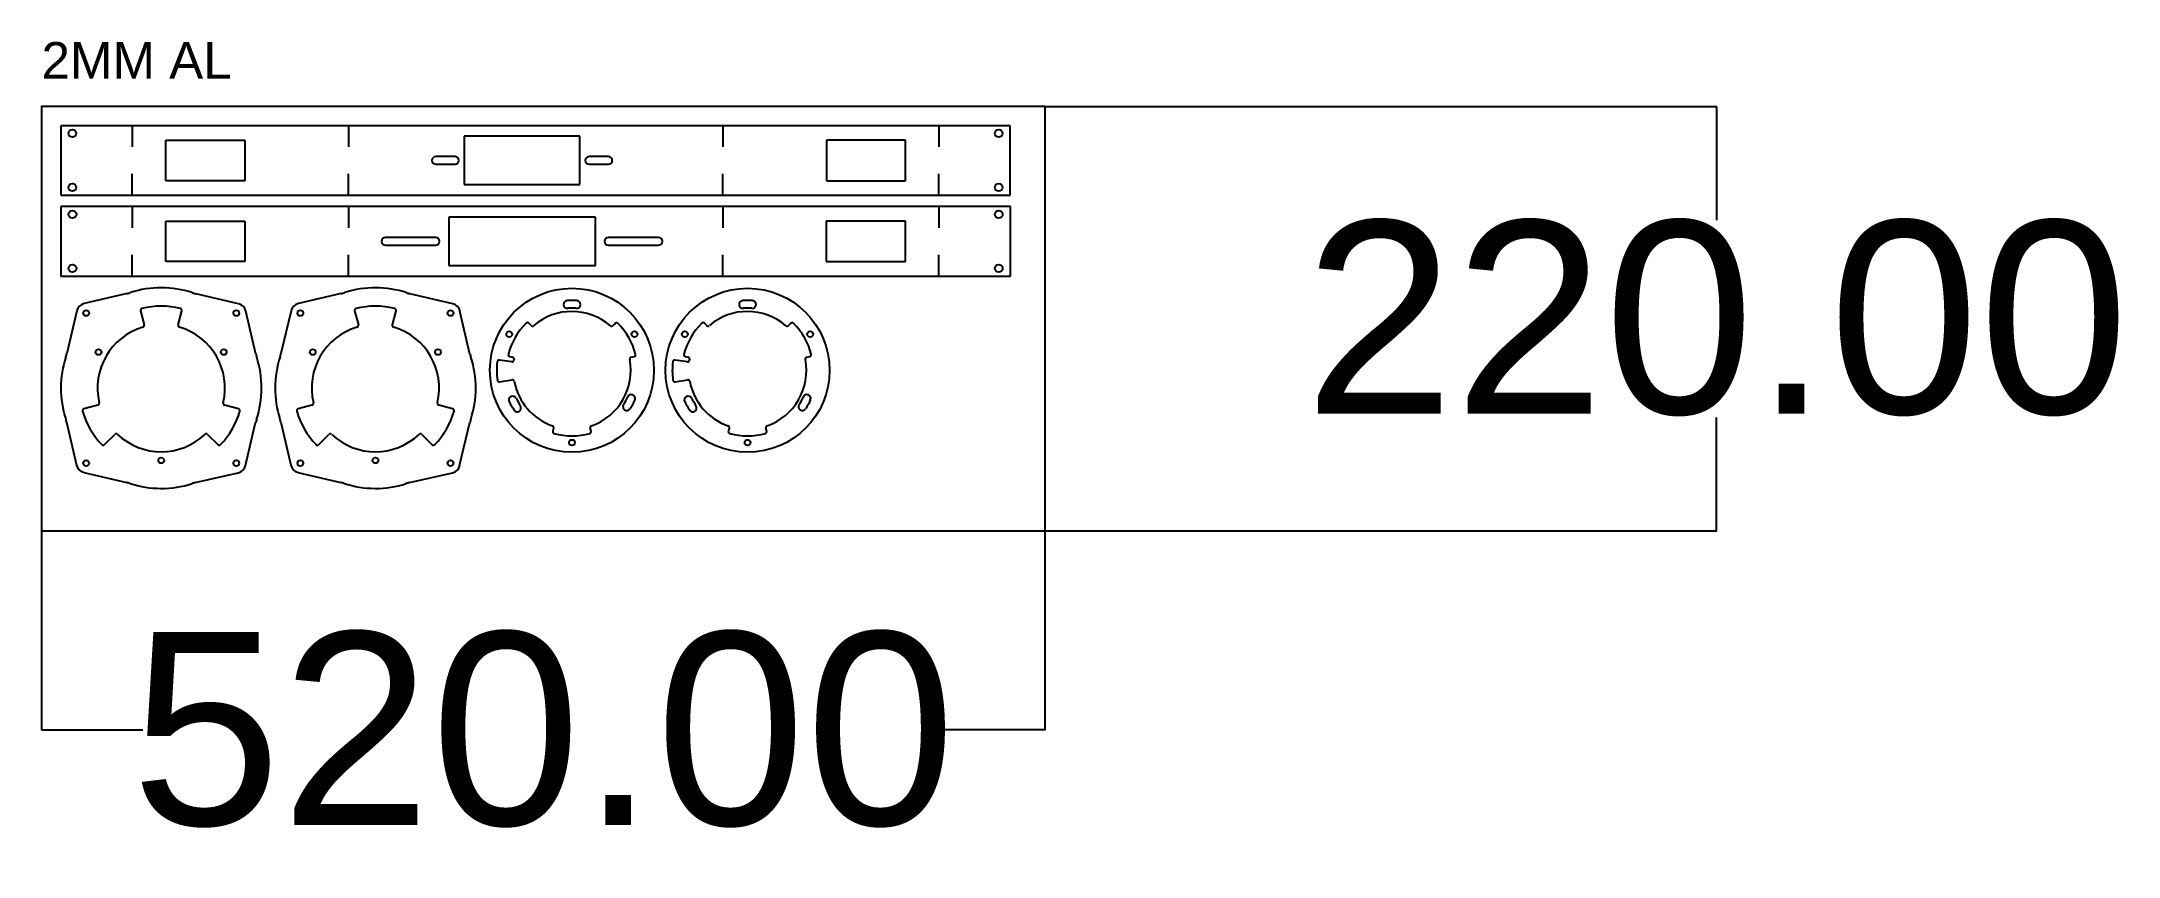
# Model space of a CAD drawing. Header units: inches. Extents: x -8 to 2414, y -1726 to 585.
# Drawn here: x 836 to 1912, y -1726 to -1304 of the extents above; entities that cross this region are included whole.
import ezdxf

# ---------------------------------------------------------------- set-up
doc = ezdxf.new("R2010")
doc.units = ezdxf.units.IN
doc.header["$MEASUREMENT"] = 0
doc.styles.get("Standard").update_dxf_attribs({"font": 'arial.ttf'})
doc.dimstyles.get("Standard").update_dxf_attribs({"dimtxt": 100, "dimasz": 0.18, "dimexe": 0.18, "dimexo": 0.0625, "dimgap": 0.09, "dimtad": 0, "dimtih": 1, "dimtoh": 1, "dimzin": 0, "dimdsep": 46, "dimtxsty": 'Standard', "dimcen": 0.09, "dimadec": 0, "dimazin": 0, "dimtfac": 1, "dimtofl": 0, "dimtmove": 0, "dimatfit": 3, "dimfxl": 0, "dimtolj": 1, "dimtzin": 0, "dimarcsym": 0})

msp = doc.modelspace()

# ---------------------------------------------------------------- texts
at = {"insert": (836.232, -1304.052), "char_height": 18.9379, "attachment_point": 1}
msp.add_mtext_dynamic_manual_height_columns('2MM AL', width=104.37818, gutter_width=1, heights=[0], dxfattribs=at)

# ---------------------------------------------------------------- blocks, each defined once
blk = doc.blocks.new('TU76U67')
at = {"color": 7, "linetype": 'Continuous', "lineweight": 25}
for p, q in [((228, -328.9), (228, -820.9)), ((264, -328.9), (228, -328.9)), ((264, -820.9), (264, -328.9)), ((256.5, -383.2), (235.5, -383.2)), ((235.5, -383.2), (235.5, -424.2)), ((256.5, -424.2), (256.5, -383.2)), ((235.5, -424.2), (256.5, -424.2)), ((244, -537.1), (244, -547.1)), ((248, -547.1), (248, -537.1)), ((258.5, -551.9), (233.5, -551.9)), ((233.5, -551.9), (233.5, -611.9)), ((258.5, -611.9), (258.5, -551.9)), ((233.5, -611.9), (258.5, -611.9)), ((244, -616.6), (244, -626.6)), ((248, -626.6), (248, -616.6)), ((235.5, -725.5), (256.5, -725.5)), ((235.5, -766.5), (235.5, -725.5)), ((256.5, -725.5), (256.5, -766.5)), ((256.5, -766.5), (235.5, -766.5)), ((228, -820.9), (264, -820.9))]:
    blk.add_line(p, q, dxfattribs=at)
at = {"color": 3}
for p, q in [((228, -365.9), (239, -365.9)), ((264, -365.9), (253, -365.9)), ((228, -477.9), (239, -477.9)), ((264, -477.9), (253, -477.9)), ((228, -671.9), (239, -671.9)), ((264, -671.9), (253, -671.9)), ((228, -783.9), (239, -783.9)), ((264, -783.9), (253, -783.9))]:
    blk.add_line(p, q, dxfattribs=at)
at = {"color": 7, "linetype": 'Continuous', "lineweight": 25}
for centre in [(232, -334.9), (260, -334.9), (232, -814.9), (260, -814.9)]:
    blk.add_circle(centre, 2, dxfattribs=at)
for centre, start, end in [((246, -537.1), 0, 180), ((246, -547.1), 180, 0), ((246, -616.6), 0, 180), ((246, -626.6), 180, 0)]:
    blk.add_arc(centre, 2, start, end, dxfattribs=at)
blk = doc.blocks.new('TUTU67')
at = {"color": 7, "linetype": 'Continuous', "lineweight": 25}
for p, q in [((1106.9, -347.7), (1106.9, -839.7)), ((1142.9, -347.7), (1106.9, -347.7)), ((1142.9, -839.7), (1142.9, -347.7)), ((1135.4, -402.1), (1114.4, -402.1)), ((1114.4, -402.1), (1114.4, -443.1)), ((1135.4, -443.1), (1135.4, -402.1)), ((1114.4, -443.1), (1135.4, -443.1)), ((1122.9, -530), (1122.9, -556)), ((1126.9, -556), (1126.9, -530)), ((1137.4, -562.7), (1112.4, -562.7)), ((1112.4, -562.7), (1112.4, -638.7)), ((1137.4, -638.7), (1137.4, -562.7)), ((1112.4, -638.7), (1137.4, -638.7)), ((1122.9, -645.5), (1122.9, -671.5)), ((1126.9, -671.5), (1126.9, -645.5)), ((1114.4, -744.4), (1135.4, -744.4)), ((1114.4, -785.4), (1114.4, -744.4)), ((1135.4, -744.4), (1135.4, -785.4)), ((1135.4, -785.4), (1114.4, -785.4)), ((1106.9, -839.7), (1142.9, -839.7))]:
    blk.add_line(p, q, dxfattribs=at)
at = {"color": 3}
for p, q in [((1106.9, -384.7), (1117.9, -384.7)), ((1142.9, -384.7), (1131.9, -384.7)), ((1106.9, -496.7), (1117.9, -496.7)), ((1142.9, -496.7), (1131.9, -496.7)), ((1106.9, -690.7), (1117.9, -690.7)), ((1142.9, -690.7), (1131.9, -690.7)), ((1106.9, -802.7), (1117.9, -802.7)), ((1142.9, -802.7), (1131.9, -802.7))]:
    blk.add_line(p, q, dxfattribs=at)
at = {"color": 7, "linetype": 'Continuous', "lineweight": 25}
for centre in [(1110.9, -353.7), (1138.9, -353.7), (1110.9, -833.7), (1138.9, -833.7)]:
    blk.add_circle(centre, 2, dxfattribs=at)
for centre, start, end in [((1124.9, -530), 0, 180), ((1124.9, -556), 180, 0), ((1124.9, -645.5), 0, 180), ((1124.9, -671.5), 180, 0)]:
    blk.add_arc(centre, 2, start, end, dxfattribs=at)
blk = doc.blocks.new('RTU6TU67')
at = {"color": 7, "linetype": 'Continuous', "lineweight": 25}
for p, q in [((1963.4, -595.8), (1962.3, -594.6)), ((2006.9, -594.7), (2005.8, -595.8)), ((1952.4, -611.9), (1953.8, -612.2)), ((2015.3, -612.2), (2016.8, -611.9)), ((1953.4, -614.6), (1947, -613.7)), ((1947, -624.9), (1953.5, -623.9)), ((1975.1, -649), (1974.7, -650.5)), ((1994.5, -650.5), (1994, -649))]:
    blk.add_line(p, q, dxfattribs=at)
for centre, radius in [((1984.6, -619), 42.5), ((1952.1, -600.3), 1.5), ((2017, -600.3), 1.5), ((1984.6, -656.5), 1.5)]:
    blk.add_circle(centre, radius, dxfattribs=at)
for centre, radius, start, end in [((1984.6, -619), 30.5, 49.3192, 130.4788), ((1982.2, -584.9), 2, 94, 274), ((1984.6, -619), 36.2, 86, 94), ((1984.6, -619), 32.2, 86, 94), ((1987, -584.9), 2, 266, 86), ((1984.6, -619), 34, 134.1613, 165.7635), ((1961.6, -595.3), 1, 45, 134.1613), ((1964.1, -595.1), 1, 225, 310.4788), ((2005.1, -595.1), 1, 229.3192, 317.5), ((2007.6, -595.4), 1, 45.7635, 137.5), ((1984.6, -619), 34, 14.2365, 45.7635), ((1952.6, -610.9), 1, 165.7635, 257.5), ((1953.6, -613.2), 1, 349.3192, 77.5), ((1984.6, -619), 30.5, 169.3192, 170.1495), ((1984.6, -619), 30.5, 289.3192, 10.6808), ((2015.5, -613.2), 1, 102.5, 190.6808), ((2016.6, -610.9), 1, 282.5, 14.2365), ((1984.6, -619), 39, 173.4767, 187.4608), ((1946.8, -614.7), 1, 81.9687, 173.4767), ((1946.9, -624), 1, 187.4608, 278.9687), ((1953.5, -613.6), 1, 261.9687, 350.1495), ((1953.6, -624.9), 1, 10.7879, 98.9687), ((1953.8, -634.4), 2, 26.4687, 206.4687), ((1984.6, -619), 30.5, 190.7879, 250.6808), ((1984.6, -619), 32.4, 206.4687, 214.4687), ((1984.6, -619), 32.1, 326.6036, 334.6036), ((2015.3, -633.6), 2, 334.6036, 154.6036), ((1984.6, -619), 36.1, 326.6036, 334.6036), ((1984.6, -619), 36.4, 206.4687, 214.4687), ((1956.2, -638.5), 2, 214.4687, 34.4687), ((2013, -637.8), 2, 146.6036, 326.6036), ((1974.2, -648.7), 1, 342.5, 70.6808), ((1975.6, -650.8), 1, 162.5, 254.2365), ((1984.6, -619), 34, 254.2365, 285.7635), ((1993.5, -650.8), 1, 285.7635, 17.5), ((1995, -648.7), 1, 109.3192, 197.5)]:
    blk.add_arc(centre, radius, start, end, dxfattribs=at)
blk = doc.blocks.new('TYTRY54')
at = {"color": 7, "linetype": 'Continuous', "lineweight": 25}
for p, q in [((2283.1, -590.7), (2260.9, -595.8)), ((2340.9, -596.1), (2318.7, -590.8)), ((2257.1, -599.6), (2251.8, -621.8)), ((2290, -599.6), (2292, -606.9)), ((2309.6, -606.9), (2311.5, -599.6)), ((2349.8, -622.1), (2344.6, -599.8)), ((2267.9, -648.5), (2260.7, -650.4)), ((2340.8, -650.4), (2333.6, -648.5)), ((2251.7, -657.3), (2256.9, -679.6)), ((2271.4, -669), (2276.7, -663.7)), ((2324.8, -663.7), (2330.1, -669)), ((2344.4, -679.9), (2349.7, -657.6)), ((2260.6, -683.4), (2282.9, -688.6)), ((2318.4, -688.7), (2340.7, -683.6))]:
    blk.add_line(p, q, dxfattribs=at)
for centre in [(2261.9, -600.8), (2339.7, -600.8), (2268.3, -621), (2333.2, -621), (2261.9, -678.6), (2300.8, -677.2), (2339.7, -678.6)]:
    blk.add_circle(centre, 1.5, dxfattribs=at)
for centre, radius, start, end in [((2278.6, -571.2), 20, 283.0367, 287.9131), ((2300.8, -639.7), 52, 71.7789, 107.9131), ((2323.3, -571.3), 20, 251.7789, 256.6553), ((2262, -600.7), 5, 103.0367, 166.6553), ((2291, -599.4), 1, 103.6192, 195), ((2300.8, -639.7), 42.5, 76.3808, 103.6192), ((2310.5, -599.4), 1, 345, 76.3808), ((2339.8, -600.9), 5, 13.0367, 76.6553), ((2300.8, -639.7), 33, 106.6854, 193.3146), ((2291, -607.1), 1, 286.6854, 15), ((2310.5, -607.1), 1, 165, 253.3146), ((2300.8, -639.7), 33, 346.6854, 73.3146), ((2300.8, -639.7), 52, 161.7789, 197.9131), ((2232.4, -617.2), 20, 341.7789, 346.6553), ((2369.3, -617.6), 20, 193.0367, 197.9131), ((2300.8, -639.7), 52, 341.7789, 17.9131), ((2232.3, -661.9), 20, 13.0367, 17.9131), ((2261, -651.4), 1, 105, 196.3808), ((2300.8, -639.7), 42.5, 196.3808, 223.6192), ((2267.7, -647.5), 1, 285, 13.3146), ((2300.8, -639.7), 42.5, 316.3808, 343.6192), ((2333.9, -647.5), 1, 166.6854, 255), ((2340.6, -651.4), 1, 343.6192, 75), ((2369.2, -662.2), 20, 161.7789, 166.6553), ((2277.4, -664.4), 1, 46.6854, 135), ((2300.8, -639.7), 33, 226.6854, 313.3146), ((2324.1, -664.4), 1, 45, 133.3146), ((2270.7, -668.3), 1, 223.6192, 315), ((2330.8, -668.3), 1, 225, 316.3808), ((2261.8, -678.5), 5, 193.0367, 256.6553), ((2278.3, -708.1), 20, 71.7789, 76.6553), ((2322.9, -708.2), 20, 103.0367, 107.9131), ((2339.6, -678.7), 5, 283.0367, 346.6553), ((2300.8, -639.7), 52, 251.7789, 287.9131)]:
    blk.add_arc(centre, radius, start, end, dxfattribs=at)
blk = doc.blocks.new('*D335')
at = {"color": 0, "lineweight": -2, "transparency": 16777216}
for p, q in [((836.2, -1557.5), (836.2, -1660.8)), ((1356.2, -1557.5), (1356.2, -1660.8)), ((836.4, -1660.6), (888.7, -1660.6)), ((1356, -1660.6), (1303.7, -1660.6))]:
    blk.add_line(p, q, dxfattribs=at)
at = {"color": 0, "transparency": 16777216}
for points in [[(836.4, -1660.5), (836.4, -1660.6), (836.2, -1660.6)], [(1356, -1660.5), (1356, -1660.6), (1356.2, -1660.6)]]:
    blk.add_solid(points, dxfattribs=at)
at = {"layer": 'Defpoints', "color": 0, "transparency": 16777216}
for p in [(836.2, -1557.4), (1356.2, -1557.4), (836.2, -1660.6)]:
    blk.add_point(p, dxfattribs=at)
at = {"color": 0, "transparency": 16777216, "insert": (1096.2, -1660.6), "char_height": 100, "attachment_point": 5}
blk.add_mtext('\\A1;520.00', dxfattribs=at)
blk = doc.blocks.new('*D336')
at = {"color": 0, "lineweight": -2, "transparency": 16777216}
for p, q in [((1356.3, -1337.4), (1704.4, -1337.4)), ((1704.2, -1337.6), (1704.2, -1396.3)), ((1704.2, -1557.2), (1704.2, -1498.6)), ((1356.3, -1557.4), (1704.4, -1557.4))]:
    blk.add_line(p, q, dxfattribs=at)
at = {"color": 0, "transparency": 16777216}
for points in [[(1704.2, -1337.6), (1704.2, -1337.6), (1704.2, -1337.4)], [(1704.2, -1557.2), (1704.2, -1557.2), (1704.2, -1557.4)]]:
    blk.add_solid(points, dxfattribs=at)
at = {"layer": 'Defpoints', "color": 0, "transparency": 16777216}
for p in [(1356.2, -1337.4), (1704.2, -1337.4), (1356.2, -1557.4)]:
    blk.add_point(p, dxfattribs=at)
at = {"color": 0, "transparency": 16777216, "insert": (1704.2, -1447.4), "char_height": 100, "attachment_point": 5}
blk.add_mtext('\\A1;220.00', dxfattribs=at)

# ---------------------------------------------------------------- dimensions: what is measured, and where the dimension line sits
dim = msp.add_linear_dim(base=(1704.206, -1337.417), p1=(1356.224, -1557.417), p2=(1356.224, -1337.417), angle=90, dimstyle='Standard')
dim.commit()
dim.dimension.update_dxf_attribs({"geometry": '*D336', "text_midpoint": (1704.206, -1447.417)})
dim = msp.add_linear_dim(base=(836.224, -1660.576), p1=(1356.224, -1557.417), p2=(836.224, -1557.417), dimstyle='Standard')
dim.commit()
dim.dimension.update_dxf_attribs({"geometry": '*D335', "text_midpoint": (1096.224, -1660.576)})

# ---------------------------------------------------------------- linework, layer by layer
msp.add_lwpolyline([(836.224, -1557.417), (1356.224, -1557.417), (1356.224, -1337.417), (836.224, -1337.417)], close=True)

# ---------------------------------------------------------------- block references
at = {"color": 3, "rotation": 270}
for name, p in [('TU76U67', (1667.101, -1119.402)), ('TUTU67', (1685.962, -282.467))]:
    msp.add_blockref(name, p, dxfattribs=at)
at = {"color": 3}
for name, p in [('TYTRY54', (-1402.546, -843.71)), ('TYTRY54', (-1291.556, -843.71)), ('RTU6TU67', (-873.508, -855.189)), ('RTU6TU67', (-782.508, -855.189))]:
    msp.add_blockref(name, p, dxfattribs=at)

msp.set_redraw_order([(e.dxf.handle, doc.entitydb.next_handle()) for e in msp.query("TEXT MTEXT ATTDEF DIMENSION ARC_DIMENSION")])  # texts and dimensions are drawn at this point

doc.saveas('drawing.dxf')
